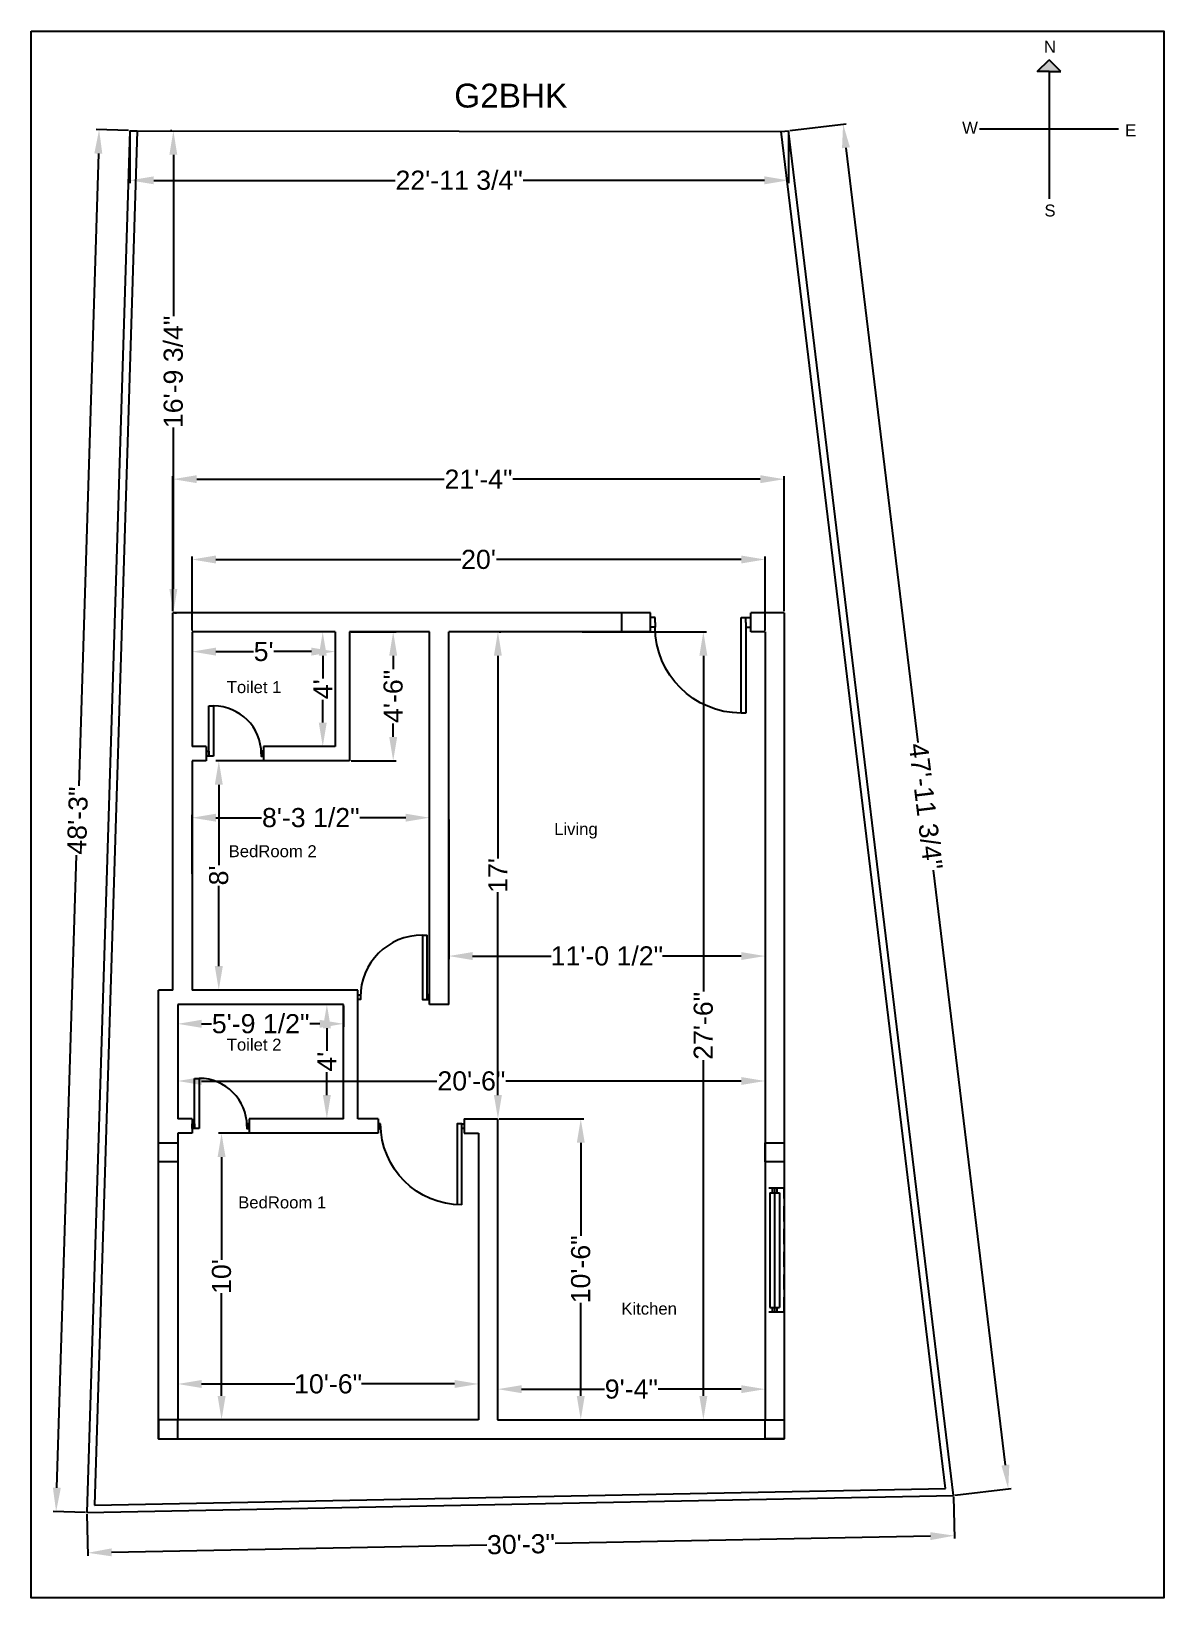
# Model space of a CAD drawing. Header units: inches. Extents: x 2767 to 7496, y 1392 to 3439.
# Drawn here: x 4123 to 4598, y 1392 to 2048 of the extents above; entities that cross this region are included whole.
import ezdxf

# ---------------------------------------------------------------- set-up
doc = ezdxf.new("R2010")
doc.units = ezdxf.units.IN
doc.linetypes.add('HIDDEN', pattern=[9.525, 6.35, -3.175])
for name, color, linetype in [('compund', 82, 'Continuous'), ('Door', 44, 'Continuous'), ('pillar', 82, 'Continuous'), ('text and dim', 200, 'Continuous'), ('wall', 7, 'Continuous'), ('window', 150, 'Continuous')]:
    doc.layers.add(name, color=color, linetype=linetype)
doc.styles.get("Standard").update_dxf_attribs({"font": 'arial.ttf'})
doc.dimstyles.new('ISO-25', dxfattribs={"dimtxt": 8, "dimasz": 10, "dimexe": 1.25, "dimexo": 0.625, "dimtad": 0, "dimlunit": 4, "dimtxsty": 'Standard', "dimcen": 5, "dimadec": 0, "dimazin": 0, "dimtfac": 1, "dimtmove": 0, "dimatfit": 3, "dimfxl": 1, "dimfrac": 2, "dimarcsym": 0})

msp = doc.modelspace()

# ---------------------------------------------------------------- texts
at = {"layer": 'text and dim', "linetype": 'Continuous', "attachment_point": 1}
for s, width, insert, char_height in [('N', 5, (4547.538, 2044.37), 5), ('G2BHK', 11.54955, (4300.57, 2026.407), 10), ('W', 5, (4513.3, 2010.441), 5), ('E', 5, (4581.544, 2009.369), 5), ('S', 5, (4547.751, 1975.778), 5), ('Toilet 1', 22.14124, (4205.293, 1776.142), 5), ('Living', 17.767, (4342.407, 1716.717), 5), ('BedRoom 2', 37.20445, (4206.085, 1707.409), 5), ('Toilet 2', 23.12139, (4205.293, 1626.383), 5), ('BedRoom 1', 35.37534, (4210.078, 1560.308), 5), ('Kitchen', 20.97945, (4370.536, 1515.813), 5)]:
    msp.add_mtext_dynamic_manual_height_columns(s, width=width, gutter_width=12.5, heights=[0], dxfattribs=dict(at, insert=insert, char_height=char_height))

# ---------------------------------------------------------------- blocks, each defined once
blk = doc.blocks.new('8in pillar')
at = {"layer": 'pillar'}
blk.add_lwpolyline([(3916.78, 1584.21), (3924.78, 1584.21), (3924.78, 1576.21), (3916.78, 1576.21)], close=True, dxfattribs=at)
blk = doc.blocks.new('3ftdoor')
at = {"layer": 'Door', "linetype": 'Continuous'}
blk.add_lwpolyline([(3703.09, 1702.71), (3737.09, 1702.71), (3737.09, 1700.71), (3703.14, 1700.71)], dxfattribs=at)
for points in [[(3737.09, 1702.71), (3737.09, 1703.71), (3735.09, 1703.71), (3735.09, 1702.71)], [(3737.09, 1668.71), (3737.09, 1667.71), (3735.09, 1667.71), (3735.09, 1668.71)]]:
    blk.add_lwpolyline(points, close=True, dxfattribs=at)
blk.add_arc((3737.09, 1702.71), 34, 180, 270, dxfattribs=at)
blk = doc.blocks.new('2ft door')
at = {"layer": 'Door', "linetype": 'Continuous'}
for p, q in [((3493.09, 1558.76), (3493.09, 1579.76)), ((3493.09, 1579.76), (3495.09, 1579.76)), ((3495.09, 1579.76), (3495.09, 1558.76)), ((3495.09, 1558.76), (3493.09, 1558.76))]:
    blk.add_line(p, q, dxfattribs=at)
for points in [[(3492.09, 1560.76), (3493.09, 1560.76), (3493.09, 1558.76), (3492.09, 1558.76)], [(3516.09, 1560.76), (3515.09, 1560.76), (3515.09, 1558.76), (3516.09, 1558.76)]]:
    blk.add_lwpolyline(points, close=True, dxfattribs=at)
blk.add_arc((3495.09, 1559.76), 20, 0, 90, dxfattribs=at)
blk = doc.blocks.new('maindoor')
at = {"layer": 'Door'}
for p, q in [((1911.53, 641.87), (1911.53, 643.87)), ((1911.53, 643.87), (1915.53, 643.87)), ((1915.53, 641.87), (1915.53, 643.87)), ((1911.53, 641.87), (1875.53, 641.87)), ((1875.53, 641.87), (1875.53, 639.87)), ((1875.53, 639.87), (1915.53, 639.87)), ((1913.53, 641.87), (1911.53, 641.87)), ((1913.53, 641.87), (1915.53, 641.87)), ((1915.53, 639.87), (1915.53, 641.87)), ((1913.53, 603.87), (1911.53, 603.87)), ((1911.53, 603.87), (1911.53, 601.87)), ((1913.53, 603.87), (1915.53, 603.87)), ((1915.53, 603.87), (1915.53, 601.87))]:
    blk.add_line(p, q, dxfattribs=at)
at = {"layer": 'Door', "linetype": 'Continuous'}
blk.add_line((1911.53, 601.87), (1915.53, 601.87), dxfattribs=at)
at = {"layer": 'Door'}
blk.add_arc((1911.53, 639.87), 36, 180, 270, dxfattribs=at)
blk = doc.blocks.new('4ft window')
at = {"layer": 'window', "linetype": 'HIDDEN'}
for p, q in [((4011, 1654.58), (4003, 1654.58)), ((4003, 1654.58), (4003, 1602.58)), ((4011, 1602.58), (4011, 1654.58)), ((4011, 1602.58), (4003, 1602.58))]:
    blk.add_line(p, q, dxfattribs=at)
at = {"layer": 'window'}
for p, q in [((4006, 1654.58), (4006, 1652.58)), ((4007, 1654.58), (4007, 1602.58)), ((4008, 1654.58), (4008, 1652.58)), ((4005, 1652.58), (4005, 1604.58)), ((4009, 1652.58), (4009, 1604.58)), ((4006, 1604.58), (4006, 1602.58)), ((4008, 1604.58), (4008, 1602.58))]:
    blk.add_line(p, q, dxfattribs=at)
at = {"layer": 'window', "linetype": 'Continuous'}
for p, q in [((4005, 1652.58), (4009, 1652.58)), ((4005, 1604.58), (4009, 1604.58))]:
    blk.add_line(p, q, dxfattribs=at)
blk = doc.blocks.new('new door bedroom1')
at = {"layer": 'Door', "linetype": 'Continuous'}
blk.add_line((3588.59, 1669.76), (3590.59, 1669.76), dxfattribs=at)
blk.add_lwpolyline([(3588.59, 1669.76), (3588.59, 1642.76), (3590.59, 1642.76), (3590.59, 1669.76)], dxfattribs=at)
for points in [[(3561.59, 1644.76), (3562.59, 1644.76), (3562.59, 1642.76), (3561.59, 1642.76)], [(3591.59, 1644.76), (3590.59, 1644.76), (3590.59, 1642.76), (3591.59, 1642.76)]]:
    blk.add_lwpolyline(points, close=True, dxfattribs=at)
blk.add_arc((3588.59, 1643.76), 26, 90, 180, dxfattribs=at)
blk = doc.blocks.new('*D87')
at = {"layer": 'Defpoints', "color": 0, "linetype": 'Continuous', "transparency": 16777216}
for p in [(4318.74, 1796.76), (4318.86, 1796.76), (4318.74, 1592.76)]:
    blk.add_point(p, dxfattribs=at)
at = {"layer": 'text and dim', "color": 0, "linetype": 'Continuous', "lineweight": -2, "transparency": 16777216}
for p, q in [((4319.36, 1796.76), (4320.11, 1796.76)), ((4318.86, 1786.76), (4318.86, 1701.8)), ((4318.86, 1602.76), (4318.86, 1687.73)), ((4319.36, 1592.76), (4320.11, 1592.76))]:
    blk.add_line(p, q, dxfattribs=at)
at = {"layer": 'text and dim', "color": 0, "linetype": 'Continuous', "transparency": 16777216}
for points in [[(4317.19, 1786.76), (4320.52, 1786.76), (4318.86, 1796.76)], [(4317.19, 1602.76), (4320.52, 1602.76), (4318.86, 1592.76)]]:
    blk.add_solid(points, dxfattribs=at)
at = {"layer": 'text and dim', "color": 0, "linetype": 'Continuous', "transparency": 16777216, "insert": (4318.86, 1694.76), "char_height": 8, "attachment_point": 5, "rotation": 90}
blk.add_mtext("17'", dxfattribs=at)
blk = doc.blocks.new('*D88')
at = {"layer": 'Defpoints', "color": 0, "linetype": 'Continuous', "transparency": 16777216}
for p in [(4298.24, 1718.76), (4430.74, 1718.76), (4430.74, 1660.99)]:
    blk.add_point(p, dxfattribs=at)
at = {"layer": 'text and dim', "color": 0, "linetype": 'Continuous', "lineweight": -2, "transparency": 16777216}
for p, q in [((4298.24, 1718.14), (4298.24, 1659.74)), ((4430.74, 1718.14), (4430.74, 1659.74)), ((4308.24, 1660.99), (4341.18, 1660.99)), ((4420.74, 1660.99), (4387.8, 1660.99))]:
    blk.add_line(p, q, dxfattribs=at)
at = {"layer": 'text and dim', "color": 0, "linetype": 'Continuous', "transparency": 16777216}
for points in [[(4308.24, 1662.65), (4308.24, 1659.32), (4298.24, 1660.99)], [(4420.74, 1662.65), (4420.74, 1659.32), (4430.74, 1660.99)]]:
    blk.add_solid(points, dxfattribs=at)
at = {"layer": 'text and dim', "color": 0, "linetype": 'Continuous', "transparency": 16777216, "insert": (4364.49, 1660.99), "char_height": 8, "attachment_point": 5}
blk.add_mtext('11\'-0 1/2"', dxfattribs=at)
blk = doc.blocks.new('*D89')
at = {"layer": 'Defpoints', "color": 0, "linetype": 'Continuous', "transparency": 16777216}
for p in [(4318.74, 1529.76), (4430.74, 1529.76), (4430.74, 1479.57)]:
    blk.add_point(p, dxfattribs=at)
at = {"layer": 'text and dim', "color": 0, "linetype": 'Continuous', "lineweight": -2, "transparency": 16777216}
for p, q in [((4318.74, 1529.14), (4318.74, 1478.32)), ((4430.74, 1529.14), (4430.74, 1478.32)), ((4328.74, 1479.57), (4363.48, 1479.57)), ((4420.74, 1479.57), (4386, 1479.57))]:
    blk.add_line(p, q, dxfattribs=at)
at = {"layer": 'text and dim', "color": 0, "linetype": 'Continuous', "transparency": 16777216}
for points in [[(4328.74, 1481.23), (4328.74, 1477.9), (4318.74, 1479.57)], [(4420.74, 1481.23), (4420.74, 1477.9), (4430.74, 1479.57)]]:
    blk.add_solid(points, dxfattribs=at)
at = {"layer": 'text and dim', "color": 0, "linetype": 'Continuous', "transparency": 16777216, "insert": (4374.74, 1479.57), "char_height": 8, "attachment_point": 5}
blk.add_mtext('9\'-4"', dxfattribs=at)
blk = doc.blocks.new('*D90')
at = {"layer": 'Defpoints', "color": 0, "linetype": 'Continuous', "transparency": 16777216}
for p in [(4318.74, 1592.76), (4318.74, 1466.76), (4353.56, 1466.76)]:
    blk.add_point(p, dxfattribs=at)
at = {"layer": 'text and dim', "color": 0, "linetype": 'Continuous', "lineweight": -2, "transparency": 16777216}
for p, q in [((4319.36, 1592.76), (4354.81, 1592.76)), ((4353.56, 1582.76), (4353.56, 1543.75)), ((4353.56, 1476.76), (4353.56, 1515.77)), ((4319.36, 1466.76), (4354.81, 1466.76))]:
    blk.add_line(p, q, dxfattribs=at)
at = {"layer": 'text and dim', "color": 0, "linetype": 'Continuous', "transparency": 16777216}
for points in [[(4351.89, 1582.76), (4355.22, 1582.76), (4353.56, 1592.76)], [(4351.89, 1476.76), (4355.22, 1476.76), (4353.56, 1466.76)]]:
    blk.add_solid(points, dxfattribs=at)
at = {"layer": 'text and dim', "color": 0, "linetype": 'Continuous', "transparency": 16777216, "insert": (4353.56, 1529.76), "char_height": 8, "attachment_point": 5, "rotation": 90}
blk.add_mtext('10\'-6"', dxfattribs=at)
blk = doc.blocks.new('*D91')
at = {"layer": 'Defpoints', "color": 0, "linetype": 'Continuous', "transparency": 16777216}
for p in [(4353.56, 1796.76), (4354.81, 1466.76), (4404.9, 1466.76)]:
    blk.add_point(p, dxfattribs=at)
at = {"layer": 'text and dim', "color": 0, "linetype": 'Continuous', "lineweight": -2, "transparency": 16777216}
for p, q in [((4354.18, 1796.76), (4406.15, 1796.76)), ((4404.9, 1786.76), (4404.9, 1646.2)), ((4404.9, 1476.76), (4404.9, 1617.33)), ((4355.43, 1466.76), (4406.15, 1466.76))]:
    blk.add_line(p, q, dxfattribs=at)
at = {"layer": 'text and dim', "color": 0, "linetype": 'Continuous', "transparency": 16777216}
for points in [[(4403.23, 1786.76), (4406.57, 1786.76), (4404.9, 1796.76)], [(4403.23, 1476.76), (4406.57, 1476.76), (4404.9, 1466.76)]]:
    blk.add_solid(points, dxfattribs=at)
at = {"layer": 'text and dim', "color": 0, "linetype": 'Continuous', "transparency": 16777216, "insert": (4404.9, 1631.76), "char_height": 8, "attachment_point": 5, "rotation": 90}
blk.add_mtext('27\'-6"', dxfattribs=at)
blk = doc.blocks.new('*D92')
at = {"layer": 'Defpoints', "color": 0, "linetype": 'Continuous', "transparency": 16777216}
for p in [(4203.12, 1586.76), (4247.74, 1586.76), (4247.74, 1466.76)]:
    blk.add_point(p, dxfattribs=at)
at = {"layer": 'text and dim', "color": 0, "linetype": 'Continuous', "lineweight": -2, "transparency": 16777216}
for p, q in [((4247.11, 1586.76), (4201.87, 1586.76)), ((4203.12, 1576.76), (4203.12, 1533.8)), ((4203.12, 1476.76), (4203.12, 1519.73)), ((4247.11, 1466.76), (4201.87, 1466.76))]:
    blk.add_line(p, q, dxfattribs=at)
at = {"layer": 'text and dim', "color": 0, "linetype": 'Continuous', "transparency": 16777216}
for points in [[(4201.46, 1576.76), (4204.79, 1576.76), (4203.12, 1586.76)], [(4201.46, 1476.76), (4204.79, 1476.76), (4203.12, 1466.76)]]:
    blk.add_solid(points, dxfattribs=at)
at = {"layer": 'text and dim', "color": 0, "linetype": 'Continuous', "transparency": 16777216, "insert": (4203.12, 1526.76), "char_height": 8, "attachment_point": 5, "rotation": 90}
blk.add_mtext("10'", dxfattribs=at)
blk = doc.blocks.new('*D93')
at = {"layer": 'Defpoints', "color": 0, "linetype": 'Continuous', "transparency": 16777216}
for p in [(4184.74, 1526.76), (4310.74, 1526.76), (4310.74, 1481.75)]:
    blk.add_point(p, dxfattribs=at)
at = {"layer": 'text and dim', "color": 0, "linetype": 'Continuous', "lineweight": -2, "transparency": 16777216}
for p, q in [((4184.74, 1526.14), (4184.74, 1480.5)), ((4310.74, 1526.14), (4310.74, 1480.5)), ((4194.74, 1481.75), (4233.75, 1481.75)), ((4300.74, 1481.75), (4261.73, 1481.75))]:
    blk.add_line(p, q, dxfattribs=at)
at = {"layer": 'text and dim', "color": 0, "linetype": 'Continuous', "transparency": 16777216}
for points in [[(4194.74, 1483.41), (4194.74, 1480.08), (4184.74, 1481.75)], [(4300.74, 1483.41), (4300.74, 1480.08), (4310.74, 1481.75)]]:
    blk.add_solid(points, dxfattribs=at)
at = {"layer": 'text and dim', "color": 0, "linetype": 'Continuous', "transparency": 16777216, "insert": (4247.74, 1481.75), "char_height": 8, "attachment_point": 5}
blk.add_mtext('10\'-6"', dxfattribs=at)
blk = doc.blocks.new('*D94')
at = {"layer": 'Defpoints', "color": 0, "linetype": 'Continuous', "transparency": 16777216}
for p in [(4247.22, 1640.76), (4254.24, 1640.76), (4254.24, 1592.76)]:
    blk.add_point(p, dxfattribs=at)
at = {"layer": 'text and dim', "color": 0, "linetype": 'Continuous', "lineweight": -2, "transparency": 16777216}
for p, q in [((4253.61, 1640.76), (4245.97, 1640.76)), ((4247.22, 1630.76), (4247.22, 1621.23)), ((4247.22, 1602.76), (4247.22, 1612.3)), ((4253.61, 1592.76), (4245.97, 1592.76))]:
    blk.add_line(p, q, dxfattribs=at)
at = {"layer": 'text and dim', "color": 0, "linetype": 'Continuous', "transparency": 16777216}
for points in [[(4245.55, 1630.76), (4248.89, 1630.76), (4247.22, 1640.76)], [(4245.55, 1602.76), (4248.89, 1602.76), (4247.22, 1592.76)]]:
    blk.add_solid(points, dxfattribs=at)
at = {"layer": 'text and dim', "color": 0, "linetype": 'Continuous', "transparency": 16777216, "insert": (4247.22, 1616.76), "char_height": 8, "attachment_point": 5, "rotation": 90}
blk.add_mtext("4'", dxfattribs=at)
blk = doc.blocks.new('*D95')
at = {"layer": 'Defpoints', "color": 0, "linetype": 'Continuous', "transparency": 16777216}
for p in [(4184.74, 1640.76), (4254.24, 1640.76), (4184.74, 1632.61)]:
    blk.add_point(p, dxfattribs=at)
at = {"layer": 'text and dim', "color": 0, "linetype": 'Continuous', "lineweight": -2, "transparency": 16777216}
for p, q in [((4184.74, 1640.14), (4184.74, 1631.36)), ((4254.24, 1640.14), (4254.24, 1631.36)), ((4194.74, 1632.61), (4198.91, 1632.61)), ((4244.24, 1632.61), (4240.07, 1632.61))]:
    blk.add_line(p, q, dxfattribs=at)
at = {"layer": 'text and dim', "color": 0, "linetype": 'Continuous', "transparency": 16777216}
for points in [[(4194.74, 1634.28), (4194.74, 1630.94), (4184.74, 1632.61)], [(4244.24, 1634.28), (4244.24, 1630.94), (4254.24, 1632.61)]]:
    blk.add_solid(points, dxfattribs=at)
at = {"layer": 'text and dim', "color": 0, "linetype": 'Continuous', "transparency": 16777216, "insert": (4219.49, 1632.61), "char_height": 8, "attachment_point": 5}
blk.add_mtext('5\'-9 1/2"', dxfattribs=at)
blk = doc.blocks.new('*D96')
at = {"layer": 'Defpoints', "color": 0, "linetype": 'Continuous', "transparency": 16777216}
for p in [(4256.74, 1796.76), (4275, 1796.76), (4256.74, 1742.76)]:
    blk.add_point(p, dxfattribs=at)
at = {"layer": 'text and dim', "color": 0, "linetype": 'Continuous', "lineweight": -2, "transparency": 16777216}
for p, q in [((4257.36, 1796.76), (4276.25, 1796.76)), ((4275, 1786.76), (4275, 1781.18)), ((4275, 1752.76), (4275, 1758.34)), ((4257.36, 1742.76), (4276.25, 1742.76))]:
    blk.add_line(p, q, dxfattribs=at)
at = {"layer": 'text and dim', "color": 0, "linetype": 'Continuous', "transparency": 16777216}
for points in [[(4273.34, 1786.76), (4276.67, 1786.76), (4275, 1796.76)], [(4273.34, 1752.76), (4276.67, 1752.76), (4275, 1742.76)]]:
    blk.add_solid(points, dxfattribs=at)
at = {"layer": 'text and dim', "color": 0, "linetype": 'Continuous', "transparency": 16777216, "insert": (4275, 1769.76), "char_height": 8, "attachment_point": 5, "rotation": 90}
blk.add_mtext('4\'-6"', dxfattribs=at)
blk = doc.blocks.new('*D97')
at = {"layer": 'Defpoints', "color": 0, "linetype": 'Continuous', "transparency": 16777216}
for p in [(4256.74, 1742.76), (4201.96, 1646.76), (4256.74, 1646.76)]:
    blk.add_point(p, dxfattribs=at)
at = {"layer": 'text and dim', "color": 0, "linetype": 'Continuous', "lineweight": -2, "transparency": 16777216}
for p, q in [((4256.11, 1742.76), (4200.71, 1742.76)), ((4201.96, 1732.76), (4201.96, 1699.07)), ((4201.96, 1656.76), (4201.96, 1690.45)), ((4256.11, 1646.76), (4200.71, 1646.76))]:
    blk.add_line(p, q, dxfattribs=at)
at = {"layer": 'text and dim', "color": 0, "linetype": 'Continuous', "transparency": 16777216}
for points in [[(4200.29, 1732.76), (4203.63, 1732.76), (4201.96, 1742.76)], [(4200.29, 1656.76), (4203.63, 1656.76), (4201.96, 1646.76)]]:
    blk.add_solid(points, dxfattribs=at)
at = {"layer": 'text and dim', "color": 0, "linetype": 'Continuous', "transparency": 16777216, "insert": (4201.96, 1694.76), "char_height": 8, "attachment_point": 5, "rotation": 90}
blk.add_mtext("8'", dxfattribs=at)
blk = doc.blocks.new('*D98')
at = {"layer": 'Defpoints', "color": 0, "linetype": 'Continuous', "transparency": 16777216}
for p in [(4290.24, 1718.94), (4190.74, 1694.76), (4290.24, 1694.76)]:
    blk.add_point(p, dxfattribs=at)
at = {"layer": 'text and dim', "color": 0, "linetype": 'Continuous', "lineweight": -2, "transparency": 16777216}
for p, q in [((4190.74, 1695.39), (4190.74, 1720.19)), ((4290.24, 1695.39), (4290.24, 1720.19)), ((4200.74, 1718.94), (4219.91, 1718.94)), ((4280.24, 1718.94), (4261.07, 1718.94))]:
    blk.add_line(p, q, dxfattribs=at)
at = {"layer": 'text and dim', "color": 0, "linetype": 'Continuous', "transparency": 16777216}
for points in [[(4200.74, 1720.61), (4200.74, 1717.28), (4190.74, 1718.94)], [(4280.24, 1720.61), (4280.24, 1717.28), (4290.24, 1718.94)]]:
    blk.add_solid(points, dxfattribs=at)
at = {"layer": 'text and dim', "color": 0, "linetype": 'Continuous', "transparency": 16777216, "insert": (4240.49, 1718.94), "char_height": 8, "attachment_point": 5}
blk.add_mtext('8\'-3 1/2"', dxfattribs=at)
blk = doc.blocks.new('*D99')
at = {"layer": 'Defpoints', "color": 0, "linetype": 'Continuous', "transparency": 16777216}
for p in [(4250.74, 1796.76), (4245.49, 1748.76), (4250.74, 1748.76)]:
    blk.add_point(p, dxfattribs=at)
at = {"layer": 'text and dim', "color": 0, "linetype": 'Continuous', "lineweight": -2, "transparency": 16777216}
for p, q in [((4250.11, 1796.76), (4244.24, 1796.76)), ((4245.49, 1786.76), (4245.49, 1777.23)), ((4245.49, 1758.76), (4245.49, 1768.3)), ((4250.11, 1748.76), (4244.24, 1748.76))]:
    blk.add_line(p, q, dxfattribs=at)
at = {"layer": 'text and dim', "color": 0, "linetype": 'Continuous', "transparency": 16777216}
for points in [[(4243.83, 1786.76), (4247.16, 1786.76), (4245.49, 1796.76)], [(4243.83, 1758.76), (4247.16, 1758.76), (4245.49, 1748.76)]]:
    blk.add_solid(points, dxfattribs=at)
at = {"layer": 'text and dim', "color": 0, "linetype": 'Continuous', "transparency": 16777216, "insert": (4245.49, 1772.76), "char_height": 8, "attachment_point": 5, "rotation": 90}
blk.add_mtext("4'", dxfattribs=at)
blk = doc.blocks.new('*D100')
at = {"layer": 'Defpoints', "color": 0, "linetype": 'Continuous', "transparency": 16777216}
for p in [(4190.74, 1796.76), (4250.74, 1796.76), (4190.74, 1788.52)]:
    blk.add_point(p, dxfattribs=at)
at = {"layer": 'text and dim', "color": 0, "linetype": 'Continuous', "lineweight": -2, "transparency": 16777216}
for p, q in [((4190.74, 1796.14), (4190.74, 1787.27)), ((4250.74, 1796.14), (4250.74, 1787.27)), ((4200.74, 1788.52), (4216.43, 1788.52)), ((4240.74, 1788.52), (4225.05, 1788.52))]:
    blk.add_line(p, q, dxfattribs=at)
at = {"layer": 'text and dim', "color": 0, "linetype": 'Continuous', "transparency": 16777216}
for points in [[(4200.74, 1790.18), (4200.74, 1786.85), (4190.74, 1788.52)], [(4240.74, 1790.18), (4240.74, 1786.85), (4250.74, 1788.52)]]:
    blk.add_solid(points, dxfattribs=at)
at = {"layer": 'text and dim', "color": 0, "linetype": 'Continuous', "transparency": 16777216, "insert": (4220.74, 1788.52), "char_height": 8, "attachment_point": 5}
blk.add_mtext("5'", dxfattribs=at)
blk = doc.blocks.new('*D101')
at = {"layer": 'Defpoints', "color": 0, "linetype": 'Continuous', "transparency": 16777216}
for p in [(4438.74, 1860.74), (4182.74, 1804.76), (4438.74, 1804.76)]:
    blk.add_point(p, dxfattribs=at)
at = {"layer": 'text and dim', "color": 0, "linetype": 'Continuous', "lineweight": -2, "transparency": 16777216}
for p, q in [((4182.74, 1805.39), (4182.74, 1861.99)), ((4192.74, 1860.74), (4296.31, 1860.74)), ((4428.74, 1860.74), (4325.17, 1860.74)), ((4438.74, 1805.39), (4438.74, 1861.99))]:
    blk.add_line(p, q, dxfattribs=at)
at = {"layer": 'text and dim', "color": 0, "linetype": 'Continuous', "transparency": 16777216}
for points in [[(4192.74, 1862.41), (4192.74, 1859.07), (4182.74, 1860.74)], [(4428.74, 1862.41), (4428.74, 1859.07), (4438.74, 1860.74)]]:
    blk.add_solid(points, dxfattribs=at)
at = {"layer": 'text and dim', "color": 0, "linetype": 'Continuous', "transparency": 16777216, "insert": (4310.74, 1860.74), "char_height": 8, "attachment_point": 5}
blk.add_mtext('21\'-4"', dxfattribs=at)
blk = doc.blocks.new('*D102')
at = {"layer": 'Defpoints', "color": 0, "linetype": 'Continuous', "transparency": 16777216}
for p in [(4184.74, 1631.36), (4430.74, 1631.76), (4184.74, 1608.65)]:
    blk.add_point(p, dxfattribs=at)
at = {"layer": 'text and dim', "color": 0, "linetype": 'Continuous', "lineweight": -2, "transparency": 16777216}
for p, q in [((4184.74, 1630.74), (4184.74, 1607.4)), ((4430.74, 1631.14), (4430.74, 1607.4)), ((4194.74, 1608.65), (4293.31, 1608.65)), ((4420.74, 1608.65), (4322.17, 1608.65))]:
    blk.add_line(p, q, dxfattribs=at)
at = {"layer": 'text and dim', "color": 0, "linetype": 'Continuous', "transparency": 16777216}
for points in [[(4194.74, 1610.32), (4194.74, 1606.98), (4184.74, 1608.65)], [(4420.74, 1610.32), (4420.74, 1606.98), (4430.74, 1608.65)]]:
    blk.add_solid(points, dxfattribs=at)
at = {"layer": 'text and dim', "color": 0, "linetype": 'Continuous', "transparency": 16777216, "insert": (4307.74, 1608.65), "char_height": 8, "attachment_point": 5}
blk.add_mtext('20\'-6"', dxfattribs=at)
blk = doc.blocks.new('*D103')
at = {"layer": 'Defpoints', "color": 0, "linetype": 'Continuous', "transparency": 16777216}
for p in [(4190.74, 1827.09), (4190.74, 1796.76), (4430.74, 1796.76)]:
    blk.add_point(p, dxfattribs=at)
at = {"layer": 'text and dim', "color": 0, "linetype": 'Continuous', "lineweight": -2, "transparency": 16777216}
for p, q in [((4190.74, 1797.39), (4190.74, 1828.34)), ((4200.74, 1827.09), (4303.26, 1827.09)), ((4420.74, 1827.09), (4318.22, 1827.09)), ((4430.74, 1797.39), (4430.74, 1828.34))]:
    blk.add_line(p, q, dxfattribs=at)
at = {"layer": 'text and dim', "color": 0, "linetype": 'Continuous', "transparency": 16777216}
for points in [[(4200.74, 1828.76), (4200.74, 1825.43), (4190.74, 1827.09)], [(4420.74, 1828.76), (4420.74, 1825.43), (4430.74, 1827.09)]]:
    blk.add_solid(points, dxfattribs=at)
at = {"layer": 'text and dim', "color": 0, "linetype": 'Continuous', "transparency": 16777216, "insert": (4310.74, 1827.09), "char_height": 8, "attachment_point": 5}
blk.add_mtext("20'", dxfattribs=at)
blk = doc.blocks.new('*D104')
at = {"layer": 'Defpoints', "color": 0, "linetype": 'Continuous', "transparency": 16777216}
for p in [(4182.93, 2006.6), (4182.94, 2006.6), (4182.74, 1804.76)]:
    blk.add_point(p, dxfattribs=at)
at = {"layer": 'text and dim', "color": 0, "linetype": 'Continuous', "lineweight": -2, "transparency": 16777216}
for p, q in [((4182.31, 2006.6), (4181.68, 2006.6)), ((4182.93, 1996.6), (4182.93, 1928.99)), ((4182.93, 1814.76), (4182.93, 1882.37)), ((4183.36, 1804.76), (4184.18, 1804.76))]:
    blk.add_line(p, q, dxfattribs=at)
at = {"layer": 'text and dim', "color": 0, "linetype": 'Continuous', "transparency": 16777216}
for points in [[(4181.26, 1996.6), (4184.59, 1996.6), (4182.93, 2006.6)], [(4181.26, 1814.76), (4184.59, 1814.76), (4182.93, 1804.76)]]:
    blk.add_solid(points, dxfattribs=at)
at = {"layer": 'text and dim', "color": 0, "linetype": 'Continuous', "transparency": 16777216, "insert": (4182.93, 1905.68), "char_height": 8, "attachment_point": 5, "rotation": 90}
blk.add_mtext('16\'-9 3/4"', dxfattribs=at)
blk = doc.blocks.new('*D105')
at = {"layer": 'Defpoints', "color": 0, "linetype": 'Continuous', "transparency": 16777216}
for p in [(4164.74, 2006.71), (4440.51, 2006.71), (4440.51, 1985.91)]:
    blk.add_point(p, dxfattribs=at)
at = {"layer": 'text and dim', "color": 0, "linetype": 'Continuous', "lineweight": -2, "transparency": 16777216}
for p, q in [((4164.74, 2006.08), (4164.74, 1984.66)), ((4440.51, 2006.08), (4440.51, 1984.66)), ((4174.74, 1985.91), (4275.76, 1985.91)), ((4430.51, 1985.91), (4329.49, 1985.91))]:
    blk.add_line(p, q, dxfattribs=at)
at = {"layer": 'text and dim', "color": 0, "linetype": 'Continuous', "transparency": 16777216}
for points in [[(4174.74, 1987.58), (4174.74, 1984.24), (4164.74, 1985.91)], [(4430.51, 1987.58), (4430.51, 1984.24), (4440.51, 1985.91)]]:
    blk.add_solid(points, dxfattribs=at)
at = {"layer": 'text and dim', "color": 0, "linetype": 'Continuous', "transparency": 16777216, "insert": (4302.62, 1985.91), "char_height": 8, "attachment_point": 5}
blk.add_mtext('22\'-11 3/4"', dxfattribs=at)
blk = doc.blocks.new('*D106')
at = {"layer": 'Defpoints', "color": 0, "linetype": 'Continuous', "transparency": 16777216}
for p in [(4440.51, 2006.71), (4532.59, 1437.86), (4509.67, 1435.08)]:
    blk.add_point(p, dxfattribs=at)
at = {"layer": 'text and dim', "color": 0, "linetype": 'Continuous', "lineweight": -2, "transparency": 16777216}
for p, q in [((4441.13, 2006.78), (4464.68, 2009.63)), ((4464.64, 1999.55), (4494.78, 1750.43)), ((4531.39, 1447.78), (4501.25, 1696.91)), ((4510.29, 1435.16), (4533.83, 1438.01))]:
    blk.add_line(p, q, dxfattribs=at)
at = {"layer": 'text and dim', "color": 0, "linetype": 'Continuous', "transparency": 16777216}
for points in [[(4466.29, 1999.75), (4462.98, 1999.35), (4463.44, 2009.48)], [(4533.05, 1447.98), (4529.74, 1447.58), (4532.59, 1437.86)]]:
    blk.add_solid(points, dxfattribs=at)
at = {"layer": 'text and dim', "color": 0, "linetype": 'Continuous', "transparency": 16777216, "insert": (4498.01, 1723.67), "char_height": 8, "attachment_point": 5, "rotation": 276.89832}
blk.add_mtext('47\'-11 3/4"', dxfattribs=at)
blk = doc.blocks.new('*D107')
at = {"layer": 'Defpoints', "color": 0, "linetype": 'Continuous', "transparency": 16777216}
for p in [(4164.74, 2006.71), (4133.82, 1428.3), (4146.74, 1427.9)]:
    blk.add_point(p, dxfattribs=at)
at = {"layer": 'text and dim', "color": 0, "linetype": 'Continuous', "lineweight": -2, "transparency": 16777216}
for p, q in [((4164.11, 2006.73), (4150.58, 2007.15)), ((4151.52, 1997.11), (4143.28, 1732.22)), ((4134.13, 1438.29), (4142.37, 1703.18)), ((4146.11, 1427.92), (4132.57, 1428.34))]:
    blk.add_line(p, q, dxfattribs=at)
at = {"layer": 'text and dim', "color": 0, "linetype": 'Continuous', "transparency": 16777216}
for points in [[(4149.85, 1997.17), (4153.18, 1997.06), (4151.83, 2007.11)], [(4132.47, 1438.35), (4135.8, 1438.24), (4133.82, 1428.3)]]:
    blk.add_solid(points, dxfattribs=at)
at = {"layer": 'text and dim', "color": 0, "linetype": 'Continuous', "transparency": 16777216, "insert": (4142.83, 1717.7), "char_height": 8, "attachment_point": 5, "rotation": 88.21847}
blk.add_mtext('48\'-3"', dxfattribs=at)
blk = doc.blocks.new('*D108')
at = {"layer": 'Defpoints', "color": 0, "linetype": 'Continuous', "transparency": 16777216}
for p in [(4509.67, 1435.08), (4146.74, 1427.9), (4510, 1418.21)]:
    blk.add_point(p, dxfattribs=at)
at = {"layer": 'text and dim', "color": 0, "linetype": 'Continuous', "lineweight": -2, "transparency": 16777216}
for p, q in [((4509.68, 1434.46), (4510.02, 1416.96)), ((4146.75, 1427.27), (4147.09, 1409.78)), ((4500, 1418.02), (4342.89, 1414.91)), ((4157.07, 1411.23), (4314.17, 1414.34))]:
    blk.add_line(p, q, dxfattribs=at)
at = {"layer": 'text and dim', "color": 0, "linetype": 'Continuous', "transparency": 16777216}
for points in [[(4499.97, 1419.68), (4500.03, 1416.35), (4510, 1418.21)], [(4157.04, 1412.89), (4157.1, 1409.56), (4147.07, 1411.03)]]:
    blk.add_solid(points, dxfattribs=at)
at = {"layer": 'text and dim', "color": 0, "linetype": 'Continuous', "transparency": 16777216, "insert": (4328.53, 1414.62), "char_height": 8, "attachment_point": 5, "rotation": 1.13424}
blk.add_mtext('30\'-3"', dxfattribs=at)

# ---------------------------------------------------------------- dimensions: what is measured, and where the dimension line sits
at = {"layer": 'text and dim', "linetype": 'Continuous'}
for p1, p2, distance, picture, middle in [((4440.508, 2006.708), (4509.665, 1435.083), 23.095, '*D106', (4498.014, 1723.67)), ((4164.739, 2006.708), (4146.736, 1427.898), -12.919, '*D107', (4142.825, 1717.705)), ((4146.736, 1427.898), (4509.665, 1435.083), -16.872, '*D108', (4328.535, 1414.622))]:
    dim = msp.add_aligned_dim(p1=p1, p2=p2, distance=distance, dimstyle='ISO-25', dxfattribs=at)
    dim.commit()
    dim.dimension.update_dxf_attribs({"geometry": picture, "text_midpoint": middle})
for base, p1, p2, picture, middle in [((4440.508, 1985.91), (4164.739, 2006.708), (4440.508, 2006.708), '*D105', (4302.624, 1985.91)), ((4438.739, 1860.74), (4182.739, 1804.763), (4438.739, 1804.763), '*D101', (4310.739, 1860.74)), ((4190.739, 1827.093), (4430.739, 1796.763), (4190.739, 1796.763), '*D103', (4310.739, 1827.093)), ((4190.739, 1788.516), (4250.739, 1796.763), (4190.739, 1796.763), '*D100', (4220.739, 1788.516)), ((4290.239, 1718.944), (4190.739, 1694.763), (4290.239, 1694.763), '*D98', (4240.489, 1718.944)), ((4430.739, 1660.985), (4298.239, 1718.763), (4430.739, 1718.763), '*D88', (4364.489, 1660.985)), ((4184.739, 1632.611), (4254.239, 1640.763), (4184.739, 1640.763), '*D95', (4219.489, 1632.611)), ((4184.739, 1608.651), (4430.739, 1631.763), (4184.739, 1631.361), '*D102', (4307.739, 1608.651)), ((4430.739, 1479.566), (4318.739, 1529.763), (4430.739, 1529.763), '*D89', (4374.739, 1479.566)), ((4310.739, 1481.747), (4184.739, 1526.763), (4310.739, 1526.763), '*D93', (4247.739, 1481.747))]:
    dim = msp.add_linear_dim(base=base, p1=p1, p2=p2, dimstyle='ISO-25', dxfattribs=at)
    dim.commit()
    dim.dimension.update_dxf_attribs({"geometry": picture, "text_midpoint": middle})
for base, p1, p2, picture, middle in [((4182.927, 2006.6), (4182.739, 1804.763), (4182.939, 2006.6), '*D104', (4182.927, 1905.682)), ((4245.495, 1748.763), (4250.739, 1796.763), (4250.739, 1748.763), '*D99', (4245.495, 1772.763)), ((4275.004, 1796.763), (4256.739, 1742.763), (4256.739, 1796.763), '*D96', (4275.004, 1769.763)), ((4318.858, 1796.763), (4318.739, 1592.763), (4318.739, 1796.763), '*D87', (4318.858, 1694.763)), ((4404.898, 1466.763), (4353.555, 1796.763), (4354.805, 1466.763), '*D91', (4404.898, 1631.763)), ((4201.959, 1646.763), (4256.739, 1742.763), (4256.739, 1646.763), '*D97', (4201.959, 1694.763)), ((4247.22, 1640.763), (4254.239, 1592.763), (4254.239, 1640.763), '*D94', (4247.22, 1616.763)), ((4353.555, 1466.763), (4318.739, 1592.763), (4318.739, 1466.763), '*D90', (4353.555, 1529.763)), ((4203.124, 1586.763), (4247.739, 1466.763), (4247.739, 1586.763), '*D92', (4203.124, 1526.763))]:
    dim = msp.add_linear_dim(base=base, p1=p1, p2=p2, angle=90, dimstyle='ISO-25', dxfattribs=at)
    dim.commit()
    dim.dimension.update_dxf_attribs({"geometry": picture, "text_midpoint": middle})

# ---------------------------------------------------------------- hatches: boundary and pattern name
at = {"layer": 'text and dim', "linetype": 'Continuous'}
h = msp.add_hatch(color=256, dxfattribs=at)
h.dxf.hatch_style = 1
h.paths.add_polyline_path([(4549.671, 2031.453), (4554.671, 2031.453), (4549.671, 2036.453), (4544.671, 2031.453)])

# ---------------------------------------------------------------- linework, layer by layer
at = {"linetype": 'Continuous'}
for p, q in [((4549.671, 2031.453), (4549.671, 1978.23)), ((4578.783, 2007.342), (4520.56, 2007.342))]:
    msp.add_line(p, q, dxfattribs=at)
msp.add_lwpolyline([(4123.446, 2048.326), (4597.69, 2048.326), (4597.69, 1392.239), (4123.446, 1392.239)], close=True, dxfattribs=at)
at = {"layer": 'compund'}
for p, q in [((4164.739, 2006.708), (4146.736, 1427.898)), ((4167.738, 2006.615), (4149.833, 1430.959)), ((4506.288, 1438.017), (4437.53, 2006.348)), ((4509.665, 1435.083), (4440.508, 2006.708)), ((4149.833, 1430.959), (4506.288, 1438.017)), ((4146.736, 1427.898), (4509.665, 1435.083))]:
    msp.add_line(p, q, dxfattribs=at)
at = {"layer": 'compund', "linetype": 'Continuous'}
for p, q in [((4164.739, 2006.708), (4167.738, 2006.615)), ((4167.738, 2006.615), (4437.53, 2006.348)), ((4437.53, 2006.348), (4440.508, 2006.708))]:
    msp.add_line(p, q, dxfattribs=at)
at = {"layer": 'wall', "linetype": 'Continuous'}
for p, q in [((4544.671, 2031.453), (4549.671, 2036.453)), ((4554.671, 2031.453), (4549.671, 2036.453)), ((4549.671, 2031.453), (4544.671, 2031.453)), ((4549.671, 2031.453), (4554.671, 2031.453)), ((4182.739, 1646.763), (4182.739, 1804.763)), ((4370.739, 1796.763), (4370.739, 1804.763)), ((4382.739, 1796.763), (4382.739, 1804.763)), ((4424.739, 1796.763), (4424.739, 1804.763)), ((4438.739, 1804.763), (4438.739, 1458.763)), ((4190.739, 1796.763), (4190.739, 1748.763)), ((4250.739, 1796.763), (4250.739, 1748.763)), ((4256.739, 1796.763), (4256.739, 1742.763)), ((4290.239, 1640.763), (4290.239, 1796.763)), ((4298.239, 1640.763), (4298.239, 1796.763)), ((4430.739, 1796.763), (4430.739, 1466.763)), ((4196.739, 1748.763), (4196.739, 1742.763)), ((4220.739, 1748.763), (4220.739, 1742.763)), ((4190.739, 1742.763), (4190.739, 1646.763)), ((4176.739, 1458.763), (4176.739, 1646.763)), ((4182.739, 1646.763), (4176.739, 1646.763)), ((4184.739, 1640.763), (4184.739, 1592.763)), ((4254.239, 1592.763), (4254.239, 1640.763)), ((4260.239, 1592.763), (4260.239, 1646.763)), ((4190.739, 1592.763), (4190.739, 1586.763)), ((4214.739, 1592.763), (4214.739, 1586.763)), ((4268.739, 1592.763), (4268.739, 1586.763)), ((4304.739, 1592.763), (4318.739, 1592.763)), ((4304.739, 1592.763), (4304.739, 1586.763)), ((4318.739, 1592.763), (4318.739, 1466.763)), ((4184.739, 1586.763), (4184.739, 1466.763)), ((4304.739, 1586.763), (4310.739, 1586.763)), ((4310.739, 1586.763), (4310.739, 1466.763)), ((4310.739, 1466.763), (4184.739, 1466.763)), ((4318.739, 1466.763), (4430.739, 1466.763))]:
    msp.add_line(p, q, dxfattribs=at)
at = {"layer": 'wall'}
for p, q in [((4382.739, 1804.763), (4182.739, 1804.763)), ((4438.739, 1804.763), (4424.739, 1804.763)), ((4250.739, 1796.763), (4190.739, 1796.763)), ((4290.239, 1796.763), (4256.739, 1796.763)), ((4382.739, 1796.763), (4298.239, 1796.763)), ((4430.739, 1796.763), (4424.739, 1796.763)), ((4196.739, 1748.763), (4190.739, 1748.763)), ((4250.739, 1748.763), (4220.739, 1748.763)), ((4196.739, 1742.763), (4190.739, 1742.763)), ((4196.739, 1742.763), (4190.739, 1742.763)), ((4256.739, 1742.763), (4220.739, 1742.763)), ((4256.739, 1742.763), (4220.739, 1742.763)), ((4254.239, 1640.763), (4184.739, 1640.763)), ((4260.239, 1646.763), (4190.739, 1646.763)), ((4298.239, 1640.763), (4290.239, 1640.763)), ((4190.739, 1592.763), (4184.739, 1592.763)), ((4254.239, 1592.763), (4214.739, 1592.763)), ((4268.739, 1592.763), (4260.239, 1592.763)), ((4190.739, 1586.763), (4184.739, 1586.763)), ((4268.739, 1586.763), (4214.739, 1586.763)), ((4176.739, 1458.763), (4438.739, 1458.763))]:
    msp.add_line(p, q, dxfattribs=at)

# ---------------------------------------------------------------- block references
at = {"layer": 'Door', "linetype": 'Continuous', "xscale": -1, "rotation": 270}
for name, p in [('maindoor', (3780.869, -112.769)), ('3ftdoor', (2601.031, -2146.323))]:
    msp.add_blockref(name, p, dxfattribs=at)
at = {"layer": 'Door', "linetype": 'Continuous'}
for name, p in [('2ft door', (704.654, 186)), ('new door bedroom1', (698.654, 0)), ('2ft door', (698.654, 30))]:
    msp.add_blockref(name, p, dxfattribs=at)
at = {"layer": 'pillar'}
for p in [(259.955, -1.45), (513.955, -1.45), (513.955, -117.45)]:
    msp.add_blockref('8in pillar', p, dxfattribs=at)
at = {"layer": 'pillar', "xscale": -1}
msp.add_blockref('8in pillar', (8101.523, -117.45), dxfattribs=at)
at = {"layer": 'wall', "linetype": 'HIDDEN'}
msp.add_blockref('4ft window', (427.736, -90.819), dxfattribs=at)

msp.set_redraw_order([(e.dxf.handle, doc.entitydb.next_handle()) for e in msp.query("TEXT MTEXT ATTDEF DIMENSION ARC_DIMENSION")])  # texts and dimensions are drawn at this point

doc.saveas('drawing.dxf')
